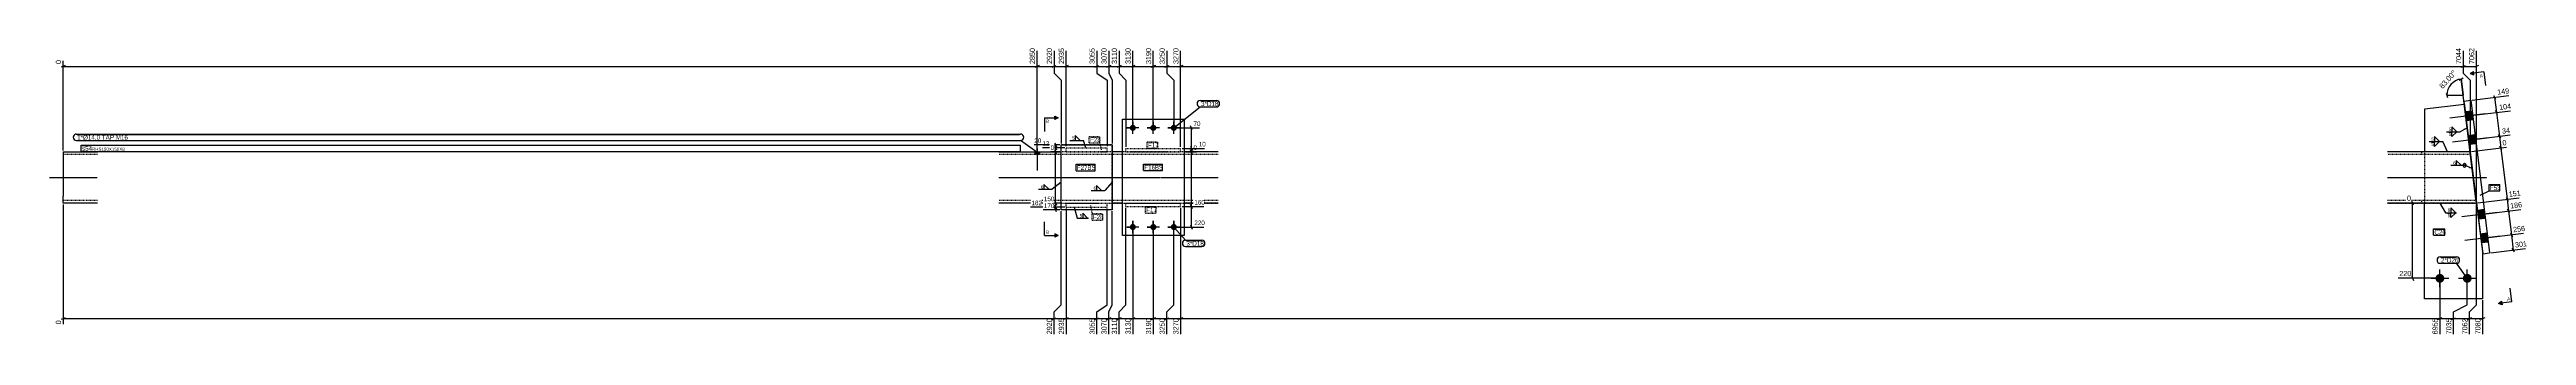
# Model space of a CAD drawing. Header units: millimetres. Extents: x 26 to 42810, y 6 to 1552.
# Drawn here: x 29876 to 37124, y 6 to 842 of the extents above; entities that cross this region are included whole.
import ezdxf

# ---------------------------------------------------------------- set-up
doc = ezdxf.new("R2010")
doc.units = ezdxf.units.MM
doc.linetypes.add('DXK_LINE_DOT2', pattern=[3.9198, 1.9599, -1.9599])
doc.linetypes.add('DXK_LINE_DOT3', pattern=[5.9187, 2.979, -0.9799, 0.9799, -0.9799])
for name, color, linetype in [('MÅLSÆTNING', 7, 'Continuous'), ('STÅL', 7, 'Continuous'), ('TEKST', 7, 'Continuous')]:
    doc.layers.add(name, color=color, linetype=linetype)
doc.styles.add('Arial', font='ARIAL.TTF', dxfattribs={"height": 0.2})
doc.styles.add('Arial Narrow', font='ARIALN.TTF', dxfattribs={"height": 0.2})

msp = doc.modelspace()

# ---------------------------------------------------------------- hatches: boundary and pattern name
at = {"layer": 'STÅL', "linetype": 'Continuous'}
for points in [[(36968.2, 636.5), (36965, 662.3), (36945.2, 659.8), (36948.3, 634)], [(36968.2, 636.5), (36965, 662.3), (36945.2, 659.8), (36948.3, 634)], [(33046, 604.3, -1), (33046, 622.3, -1)], [(33106, 604.3, -1), (33106, 622.3, -1)], [(33166, 604.3, -1), (33166, 622.3, -1)], [(36976.7, 567), (36973.6, 592.8), (36953.7, 590.4), (36956.9, 564.5)], [(36976.7, 567), (36973.6, 592.8), (36953.7, 590.4), (36956.9, 564.5)], [(32773, 543.3), (32759, 543.3), (32759, 535.3), (32773, 535.3)], [(37003.5, 348.6), (37000.4, 374.4), (36980.5, 372), (36983.7, 346.2)], [(37003.5, 348.6), (37000.4, 374.4), (36980.5, 372), (36983.7, 346.2)], [(33046, 314.3, -1), (33046, 332.3, -1)], [(33106, 314.3, -1), (33106, 332.3, -1)], [(33166, 314.3, -1), (33166, 332.3, -1)], [(37012.1, 279.1), (37008.9, 305), (36989, 302.5), (36992.2, 276.7)], [(37012.1, 279.1), (37008.9, 305), (36989, 302.5), (36992.2, 276.7)], [(36858, 173.3, -1), (36884, 173.3, -1)], [(36938, 173.3, -1), (36964, 173.3, -1)]]:
    msp.add_hatch(color=96, dxfattribs=at).paths.add_polyline_path(points)
at = {"layer": 'TEKST', "linetype": 'Continuous'}
for points in [[(36940.9, 610.5), (36950.9, 613), (36943.2, 606.1)], [(32977.4, 448.4), (32986, 454.1), (32981.1, 445)], [(32977.4, 448.4), (32986, 454.1), (32981.1, 445)], [(36957.4, 500.3), (36965.5, 494), (36955.4, 495.7)]]:
    msp.add_hatch(color=3, dxfattribs=at).paths.add_polyline_path(points)

# ---------------------------------------------------------------- linework, layer by layer
at = {"layer": 'MÅLSÆTNING', "color": 7, "linetype": 'Continuous'}
for p, q in [((29916, 547.3), (29916, 809.6)), ((32816, 838.9), (32816, 773.1)), ((32941, 838.9), (32941, 773.1)), ((32976, 838.9), (32976, 773.1)), ((33046, 617.3), (33046, 838.9)), ((33106, 617.3), (33106, 838.9)), ((33146, 838.9), (33146, 773.1)), ((36977.9, 405.4), (36977.9, 838.9)), ((29922, 795.5), (29910, 790.7)), ((29916, 793.1), (32766, 793.1)), ((32760, 790.7), (32772, 795.5)), ((32810, 790.7), (32822, 795.5)), ((32816, 773.1), (32836, 753.1)), ((32935, 790.7), (32947, 795.5)), ((32941, 773.1), (32971, 753.1)), ((32971, 753.1), (32971, 559.3)), ((32971, 753.1), (32971, 559.3)), ((32976, 773.1), (32986, 753.1)), ((32986, 753.1), (32986, 567.3)), ((32986, 753.1), (32986, 567.3)), ((33026, 753.1), (33026, 557.3)), ((33026, 753.1), (33026, 557.3)), ((33052, 795.5), (33040, 790.7)), ((33100, 790.7), (33112, 795.5)), ((33140, 790.7), (33152, 795.5)), ((33146, 793.1), (33186, 793.1)), ((33146, 773.1), (33166, 753.1)), ((33166, 753.1), (33166, 617.3)), ((33166, 753.1), (33166, 617.3)), ((33192, 795.5), (33180, 790.7)), ((33192, 795.5), (33180, 790.7)), ((36927.7, 753), (36939, 759.2)), ((36977.4, 397.2), (36933.4, 756.1)), ((36933.4, 756.1), (36939.2, 708.4)), ((36959.5, 753.1), (36959.5, 547.3)), ((36959.5, 753.1), (36959.5, 547.3)), ((36983.9, 795.5), (36971.9, 790.7)), ((36888.8, 714.4), (36893.6, 702.4)), ((36891.2, 708.4), (36939.2, 708.4)), ((36965.1, 694.5), (37072.4, 707.7)), ((36970.6, 649.9), (37077.9, 663)), ((37027.7, 708.3), (37034, 696.9)), ((37030.8, 702.6), (37036.3, 657.9)), ((37039.4, 652.3), (37033.2, 663.6)), ((37036.3, 657.9), (37044.9, 588.4)), ((33170, 613.3), (33240.7, 613.3)), ((36979.1, 580.4), (37076.7, 592.4)), ((37041.7, 594.1), (37048, 582.8)), ((32847, 555.3), (32781.5, 555.3)), ((32832, 543.3), (32805.4, 543.3)), ((32817.5, 561.3), (32822.3, 549.3)), ((32822.3, 537.3), (32817.5, 549.3)), ((32819.9, 543.3), (32819.9, 555.3)), ((33200, 543.3), (33232.1, 543.3)), ((33220, 537.3), (33215.2, 549.3)), ((29916, 389.3), (29916, 38.9)), ((32847, 381.3), (32746.9, 381.3)), ((32832, 393.3), (32783.3, 393.3)), ((32817.5, 399.3), (32822.3, 387.3)), ((32822.3, 375.3), (32817.5, 387.3)), ((32819.9, 381.3), (32819.9, 393.3)), ((32836, 95.4), (32836, 369.3)), ((32851, 377.3), (32851, 9.6)), ((32851, 377.3), (32851, 9.6)), ((32971, 95.4), (32971, 377.3)), ((32971, 95.4), (32971, 377.3)), ((32986, 95.4), (32986, 369.3)), ((32986, 95.4), (32986, 369.3)), ((33026, 95.4), (33026, 379.3)), ((33026, 95.4), (33026, 379.3)), ((33186, 379.3), (33186, 9.6)), ((33190, 383.3), (33254.3, 383.3)), ((33220, 377.3), (33215.2, 389.3)), ((33217.6, 323.3), (33217.6, 383.3)), ((36822, 393.3), (36774.6, 393.3)), ((36793.6, 387.3), (36788.8, 399.3)), ((36791.2, 173.3), (36791.2, 393.3)), ((36977.9, 95.4), (36977.9, 389.3)), ((36977.9, 95.4), (36977.9, 389.3)), ((36981.9, 393.8), (37103.3, 408.7)), ((37064.4, 409.9), (37070.6, 398.6)), ((33046, 319.3), (33046, 9.6)), ((33106, 319.3), (33106, 9.6)), ((33166, 95.4), (33166, 319.3)), ((33166, 95.4), (33166, 319.3)), ((33170, 323.3), (33254.3, 323.3)), ((33215.2, 329.3), (33220, 317.3)), ((37014.4, 292.5), (37116, 305)), ((37077.1, 306.3), (37083.3, 294.9)), ((37019.9, 247.9), (37121.5, 260.3)), ((37088.8, 250.3), (37082.6, 261.6)), ((36867, 173.3), (36749.3, 173.3)), ((36788.8, 179.3), (36793.6, 167.3)), ((36871, 169.3), (36871, 9.6)), ((36951, 95.4), (36951, 169.3)), ((36951, 95.4), (36951, 169.3)), ((32816, 75.4), (32836, 95.4)), ((32816, 9.6), (32816, 75.4)), ((32941, 75.4), (32971, 95.4)), ((32941, 9.6), (32941, 75.4)), ((32976, 75.4), (32986, 95.4)), ((32976, 9.6), (32976, 75.4)), ((33146, 75.4), (33166, 95.4)), ((33146, 9.6), (33146, 75.4)), ((36911, 75.4), (36951, 95.4)), ((36911, 9.6), (36911, 75.4)), ((36957.9, 75.4), (36977.9, 95.4)), ((36957.9, 9.6), (36957.9, 75.4)), ((36996, 109.3), (36996, 9.6)), ((29922, 57.8), (29910, 53)), ((29916, 55.4), (32816, 55.4)), ((32810, 53), (32822, 57.8)), ((32851, 55.4), (32941, 55.4)), ((32935, 53), (32947, 57.8)), ((33052, 57.8), (33040, 53)), ((33112, 57.8), (33100, 53)), ((33106, 55.4), (33146, 55.4)), ((33140, 53), (33152, 57.8)), ((33192, 57.8), (33180, 53)), ((36877, 57.8), (36865, 53)), ((36905, 53), (36917, 57.8)), ((36911, 55.4), (36957.9, 55.4)), ((36963.9, 57.8), (36951.9, 53))]:
    msp.add_line(p, q, dxfattribs=at)
msp.add_arc((36939.2, 708.4), 48, 97, 180, dxfattribs=at)
at = {"layer": 'STÅL', "color": 2, "linetype": 'Continuous'}
for p, q in [((36942.5, 681.7), (36826, 667.4)), ((36826, 667.4), (36826, 543.3)), ((36941.3, 691.6), (36961.1, 694)), ((36941.3, 691.6), (36996.1, 244.9)), ((36961.1, 694), (37016, 247.4)), ((33016, 298.3), (33016, 638.3)), ((33016, 638.3), (33196, 638.3)), ((33196, 638.3), (33196, 298.3)), ((29916, 543.3), (29916, 413.3)), ((29916, 543.3), (30016, 543.3)), ((32654, 543.3), (32836, 543.3)), ((32836, 373.3), (32836, 563.3)), ((32836, 563.3), (32986, 563.3)), ((32986, 563.3), (32986, 373.3)), ((33016, 543.3), (32986, 543.3)), ((33296, 543.3), (33196, 543.3)), ((36959.5, 543.3), (36718, 543.3)), ((29916, 399.1), (29916, 413.3)), ((29916, 393.3), (29916, 399.1)), ((30016, 393.3), (29916, 393.3)), ((32836, 393.3), (32654, 393.3)), ((32986, 373.3), (32836, 373.3)), ((33016, 393.3), (32986, 393.3)), ((33296, 393.3), (33196, 393.3)), ((36977.9, 393.3), (36718, 393.3)), ((36826, 113.3), (36826, 393.3)), ((33196, 298.3), (33016, 298.3)), ((36996, 246), (36996, 113.3)), ((36996.1, 244.9), (37016, 247.4)), ((36996, 113.3), (36826, 113.3))]:
    msp.add_line(p, q, dxfattribs=at)
at = {"layer": 'STÅL', "color": 96, "linetype": 'Continuous'}
for p, q in [((37003.8, 653.9), (36899.6, 641.1)), ((37003.8, 653.9), (36899.6, 641.1)), ((36965, 662.3), (36945.2, 659.8)), ((36965, 662.3), (36945.2, 659.8)), ((33028, 613.3), (33040, 613.3)), ((33064, 613.3), (33028, 613.3)), ((33046, 631.3), (33046, 619.3)), ((33046, 595.3), (33046, 631.3)), ((33046, 595.3), (33046, 607.3)), ((33064, 613.3), (33052, 613.3)), ((33088, 613.3), (33100, 613.3)), ((33124, 613.3), (33088, 613.3)), ((33106, 631.3), (33106, 619.3)), ((33106, 595.3), (33106, 631.3)), ((33106, 595.3), (33106, 607.3)), ((33124, 613.3), (33112, 613.3)), ((33148, 613.3), (33160, 613.3)), ((33184, 613.3), (33148, 613.3)), ((33166, 631.3), (33166, 619.3)), ((33166, 595.3), (33166, 631.3)), ((33166, 595.3), (33166, 607.3)), ((33184, 613.3), (33172, 613.3)), ((37012.4, 584.5), (36908.1, 571.7)), ((37012.4, 584.5), (36908.1, 571.7)), ((36968.2, 636.5), (36948.3, 634)), ((36968.2, 636.5), (36948.3, 634)), ((36973.6, 592.8), (36953.7, 590.4)), ((36973.6, 592.8), (36953.7, 590.4)), ((32759, 543.3), (32759, 535.3)), ((32766, 553.3), (32766, 488.3)), ((32773, 543.3), (32773, 535.3)), ((36976.7, 567), (36956.9, 564.5)), ((36976.7, 567), (36956.9, 564.5)), ((37039.2, 366.1), (36935, 353.3)), ((37039.2, 366.1), (36935, 353.3)), ((37000.4, 374.4), (36980.5, 372)), ((37000.4, 374.4), (36980.5, 372)), ((33028, 323.3), (33040, 323.3)), ((33064, 323.3), (33028, 323.3)), ((33046, 341.3), (33046, 329.3)), ((33046, 305.3), (33046, 341.3)), ((33046, 305.3), (33046, 317.3)), ((33064, 323.3), (33052, 323.3)), ((33088, 323.3), (33100, 323.3)), ((33124, 323.3), (33088, 323.3)), ((33106, 341.3), (33106, 329.3)), ((33106, 305.3), (33106, 341.3)), ((33106, 305.3), (33106, 317.3)), ((33124, 323.3), (33112, 323.3)), ((33148, 323.3), (33160, 323.3)), ((33184, 323.3), (33148, 323.3)), ((33166, 341.3), (33166, 329.3)), ((33166, 305.3), (33166, 341.3)), ((33166, 305.3), (33166, 317.3)), ((33184, 323.3), (33172, 323.3)), ((37047.7, 296.6), (36943.5, 283.8)), ((37047.7, 296.6), (36943.5, 283.8)), ((37003.5, 348.6), (36983.7, 346.2)), ((37003.5, 348.6), (36983.7, 346.2)), ((37008.9, 305), (36989, 302.5)), ((37008.9, 305), (36989, 302.5)), ((37012.1, 279.1), (36992.2, 276.7)), ((37012.1, 279.1), (36992.2, 276.7)), ((36845, 173.3), (36897, 173.3)), ((36871, 147.3), (36871, 199.3)), ((36925, 173.3), (36977, 173.3)), ((36951, 147.3), (36951, 199.3))]:
    msp.add_line(p, q, dxfattribs=at)
at = {"layer": 'STÅL', "color": 7, "linetype": 'DXK_LINE_DOT2'}
for p, q in [((36942.5, 681.7), (36959.5, 543.3)), ((33016, 298.3), (33016, 638.3)), ((33016, 638.3), (33196, 638.3)), ((33196, 638.3), (33196, 298.3)), ((30016, 535.3), (29916, 535.3)), ((29916, 530.9), (29916, 523.3)), ((33296, 535.3), (32654, 535.3)), ((32986, 563.3), (32836, 563.3)), ((32836, 373.3), (32836, 563.3)), ((32986, 543.3), (32836, 543.3)), ((32851, 543.3), (32851, 555.3)), ((32851, 555.3), (32971, 555.3)), ((32851, 543.3), (32971, 543.3)), ((32971, 543.3), (32971, 555.3)), ((32986, 373.3), (32986, 563.3)), ((33196, 543.3), (33016, 543.3)), ((33026, 543.3), (33026, 553.3)), ((33026, 553.3), (33186, 553.3)), ((33026, 543.3), (33186, 543.3)), ((33186, 543.3), (33186, 553.3)), ((36960.5, 535.3), (36718, 535.3)), ((36818, 535.3), (36818, 543.3)), ((36826, 543.3), (36826, 393.3)), ((36977.9, 393.3), (36959.5, 543.3)), ((29916, 405.6), (29916, 413.3)), ((29916, 402.2), (29916, 405.6)), ((29916, 401.3), (29916, 402.2)), ((30016, 401.3), (29916, 401.3)), ((29916, 399.1), (29916, 401.3)), ((33296, 401.3), (32654, 401.3)), ((32836, 393.3), (33296, 393.3)), ((32986, 373.3), (32836, 373.3)), ((32851, 381.3), (32851, 393.3)), ((32851, 393.3), (32971, 393.3)), ((32851, 381.3), (32971, 381.3)), ((32971, 381.3), (32971, 393.3)), ((33026, 383.3), (33026, 393.3)), ((33026, 393.3), (33186, 393.3)), ((33026, 383.3), (33186, 383.3)), ((33186, 383.3), (33186, 393.3)), ((36976.9, 401.3), (36718, 401.3)), ((36718, 393.3), (36977.9, 393.3)), ((36818, 393.3), (36818, 401.3)), ((36977.9, 393.3), (36996, 246)), ((33196, 298.3), (33016, 298.3))]:
    msp.add_line(p, q, dxfattribs=at)
at = {"layer": 'STÅL', "color": 7, "linetype": 'DXK_LINE_DOT3'}
for p, q in [((29876, 468.3), (30016, 468.3)), ((32654, 468.3), (33296, 468.3)), ((36718, 468.3), (37008.7, 468.3))]:
    msp.add_line(p, q, dxfattribs=at)

# ---------------------------------------------------------------- wipeouts: each hides what was drawn before it
at = {"color": 0}
msp.add_wipeout([(33288.3, 676.8), (33288.3, 690.8), (33245.7, 690.8), (33245.7, 676.8)], dxfattribs=at).dxf.layer = 'TEKST'
at = {"color": 0, "linetype": 'Continuous'}
msp.add_wipeout([(37077.2, 109.3), (37076, 119.2), (37067.2, 118.1), (37068.4, 108.2)], dxfattribs=at).dxf.layer = 'TEKST'

# ---------------------------------------------------------------- next in the draw order: hatches: boundary and pattern name
at = {"layer": 'TEKST', "linetype": 'Continuous'}
msp.add_hatch(color=30, dxfattribs=at).paths.add_polyline_path([(37051.4, 106.1), (37052.1, 101.2), (37042.1, 99.9)])

# ---------------------------------------------------------------- next in the draw order: linework, layer by layer
at = {"layer": 'TEKST', "color": 30, "linetype": 'Continuous'}
for p, q in [((37042.1, 99.9), (37051.4, 106.1)), ((37052.7, 96.2), (37042.1, 99.9)), ((37051.4, 106.1), (37052.7, 96.2))]:
    msp.add_line(p, q, dxfattribs=at)
at = {"layer": 'TEKST', "color": 7, "linetype": 'Continuous'}
for q in [(37042.1, 99.9), (37077, 144.5)]:
    msp.add_line((37081.8, 104.8), q, dxfattribs=at)

# ---------------------------------------------------------------- next in the draw order: texts
at = {"layer": 'TEKST', "color": 3, "linetype": 'Continuous', "style": 'Arial'}
msp.add_text('A', height=9.55, rotation=7.00154, dxfattribs=at).set_placement((37068.4, 108.2))

# ---------------------------------------------------------------- next in the draw order: wipeouts: each hides what was drawn before it
at = {"color": 0, "linetype": 'Continuous'}
for points in [[(29912.8, 812.8), (29890.4, 812.8), (29890.4, 796.7), (29912.8, 796.7)], [(37076.6, 595.6), (37073.9, 617.8), (37048.2, 614.7), (37050.9, 592.4)], [(32801.3, 558.1), (32801.3, 577.7), (32778.7, 577.7), (32778.7, 558.1)], [(32814.2, 396.1), (32814.2, 415.7), (32783, 415.7), (32783, 396.1)], [(33254.5, 386.1), (33254.5, 405.7), (33223.3, 405.7), (33223.3, 386.1)], [(36787.6, 396.5), (36787.6, 418.9), (36771.4, 418.9), (36771.4, 396.5)], [(33254.5, 326.1), (33254.5, 345.7), (33223.3, 345.7), (33223.3, 326.1)], [(36784.7, 176.5), (36784.7, 198.9), (36749, 198.9), (36749, 176.5)], [(29912.8, 51.8), (29890.4, 51.8), (29890.4, 35.6), (29912.8, 35.6)], [(32812.8, 51.8), (32790.4, 51.8), (32790.4, 6.4), (32812.8, 6.4)], [(32937.8, 51.8), (32915.4, 51.8), (32915.4, 6.4), (32937.8, 6.4)], [(33142.8, 51.8), (33120.4, 51.8), (33120.4, 6.4), (33142.8, 6.4)], [(36954.7, 51.8), (36932.3, 51.8), (36932.3, 6.4), (36954.7, 6.4)]]:
    msp.add_wipeout(points, dxfattribs=at).dxf.layer = 'MÅLSÆTNING'
at = {"color": 0}
for points, layer in [([(36918.4, 766.1), (36901.6, 781), (36862.6, 736.9), (36879.4, 722.1)], 'MÅLSÆTNING'), ([(33288.3, 676.8), (33288.3, 690.8), (33245.7, 690.8), (33245.7, 676.8)], 'TEKST'), ([(32715.2, 578.7), (32715.2, 592.7), (29956.7, 592.7), (29956.7, 578.7)], 'TEKST'), ([(32947.2, 571.9), (32947.2, 585.9), (32920.8, 585.9), (32920.8, 571.9)], 'TEKST'), ([(36853, 574.7), (36853, 586.3), (36845.3, 586.3), (36845.3, 574.7)], 'TEKST'), ([(36904.2, 603.3), (36904.2, 614.9), (36896.5, 614.9), (36896.5, 603.3)], 'TEKST'), ([(33116.8, 556.1), (33116.8, 570.1), (33090.4, 570.1), (33090.4, 556.1)], 'TEKST'), ([(36916.9, 504.9), (36916.9, 516.5), (36909.2, 516.5), (36909.2, 504.9)], 'TEKST'), ([(32908.7, 490.2), (32908.7, 504.2), (32882.2, 504.2), (32882.2, 490.2)], 'TEKST'), ([(32938, 431.5), (32938, 443.1), (32930.3, 443.1), (32930.3, 431.5)], 'TEKST'), ([(33106, 491), (33106, 505), (33079.6, 505), (33079.6, 491)], 'TEKST'), ([(33111.5, 366.6), (33111.5, 380.6), (33085.1, 380.6), (33085.1, 366.6)], 'TEKST'), ([(36900.7, 366.2), (36900.7, 377.8), (36893.1, 377.8), (36893.1, 366.2)], 'TEKST'), ([(32897.5, 350.6), (32897.5, 362.2), (32889.8, 362.2), (32889.8, 350.6)], 'TEKST'), ([(36916.9, 219.7), (36916.9, 233.7), (36874.3, 233.7), (36874.3, 219.7)], 'TEKST')]:
    msp.add_wipeout(points, dxfattribs=at).dxf.layer = layer

# ---------------------------------------------------------------- next in the draw order: hatches: boundary and pattern name
at = {"layer": 'TEKST', "linetype": 'Continuous'}
for points in [[(32826.6, 450.3), (32836, 454.6), (32829.7, 446.4)], [(32826.6, 450.3), (32836, 454.6), (32829.7, 446.4)], [(32874.4, 371), (32873.9, 381.3), (32879.2, 372.4)], [(32874.4, 371), (32873.9, 381.3), (32879.2, 372.4)]]:
    msp.add_hatch(color=3, dxfattribs=at).paths.add_polyline_path(points)

# ---------------------------------------------------------------- next in the draw order: linework, layer by layer
at = {"layer": 'MÅLSÆTNING', "color": 7, "linetype": 'Continuous'}
for p, q in [((36939.5, 838.9), (36939.5, 773.1)), ((36933.5, 790.7), (36945.5, 795.5)), ((36939.5, 793.1), (36977.9, 793.1)), ((36939.5, 773.1), (36959.5, 753.1)), ((36970.6, 649.9), (37077.9, 663)), ((37039.4, 652.3), (37033.2, 663.6)), ((36979.1, 580.4), (37076.7, 592.4)), ((37041.7, 594.1), (37048, 582.8)), ((37044.9, 588.4), (37049.1, 554.3)), ((32832, 563.3), (32757.7, 563.3)), ((32847, 555.3), (32781.5, 555.3)), ((32817.5, 569.3), (32822.3, 557.3)), ((32822.3, 549.3), (32817.5, 561.3)), ((32822.3, 537.3), (32817.5, 549.3)), ((32819.9, 555.3), (32819.9, 563.3)), ((32819.9, 393.3), (32819.9, 543.3)), ((33217.6, 383.3), (33217.6, 543.3)), ((36963.5, 543.8), (37065.5, 556.3)), ((37052.2, 548.6), (37045.9, 559.9)), ((32847, 381.3), (32746.9, 381.3)), ((32832, 393.3), (32783.3, 393.3)), ((32832, 373.3), (32783.3, 373.3)), ((32817.5, 399.3), (32822.3, 387.3)), ((32817.5, 387.3), (32822.3, 375.3)), ((32822.3, 367.3), (32817.5, 379.3)), ((32819.9, 373.3), (32819.9, 381.3)), ((32836, 95.4), (32836, 369.3)), ((33190, 383.3), (33254.3, 383.3)), ((33215.2, 389.3), (33220, 377.3)), ((33106, 319.3), (33106, 9.6)), ((32816, 75.4), (32836, 95.4)), ((32816, 9.6), (32816, 75.4)), ((32941, 75.4), (32971, 95.4)), ((32941, 9.6), (32941, 75.4)), ((33146, 75.4), (33166, 95.4)), ((33146, 9.6), (33146, 75.4)), ((36911, 9.6), (36911, 75.4)), ((36957.9, 75.4), (36977.9, 95.4)), ((36957.9, 9.6), (36957.9, 75.4)), ((32810, 53), (32822, 57.8)), ((32816, 55.4), (32851, 55.4)), ((32857, 57.8), (32845, 53)), ((32857, 57.8), (32845, 53)), ((32935, 53), (32947, 57.8)), ((32941, 55.4), (32976, 55.4)), ((32982, 57.8), (32970, 53)), ((33100, 53), (33112, 57.8)), ((33140, 53), (33152, 57.8)), ((33146, 55.4), (33186, 55.4)), ((36871, 55.4), (36911, 55.4)), ((36905, 53), (36917, 57.8)), ((36951.9, 53), (36963.9, 57.8)), ((36957.9, 55.4), (36996, 55.4)), ((37002, 57.8), (36990, 53))]:
    msp.add_line(p, q, dxfattribs=at)
at = {"layer": 'TEKST', "color": 7, "linetype": 'Continuous'}
for p, q in [((33243.3, 693.2), (33290.7, 693.2)), ((33243.3, 674.4), (33290.7, 674.4))]:
    msp.add_line(p, q, dxfattribs=at)
at = {"layer": 'TEKST', "color": 3, "linetype": 'Continuous'}
for p, q in [((36855.1, 587.8), (36855.1, 573.5)), ((36920.6, 602.1), (36906.3, 616.4)), ((36906.3, 616.4), (36906.3, 602.1)), ((36906.3, 602.1), (36920.6, 602.1)), ((36933.2, 503.7), (36918.9, 518)), ((36918.9, 518), (36918.9, 503.7)), ((32954.3, 430.3), (32940.1, 444.5)), ((32940.1, 444.5), (32940.1, 430.3)), ((32986, 454.1), (32964.2, 430.3)), ((32986, 454.1), (32964.2, 430.3)), ((36903, 503.7), (36943.1, 503.7)), ((36918.9, 503.7), (36933.2, 503.7)), ((36965.5, 494), (36943.1, 503.7)), ((32873.9, 381.3), (32883.6, 349.4)), ((32873.9, 381.3), (32883.6, 349.4)), ((32913.8, 349.4), (32899.6, 363.7)), ((32899.6, 363.7), (32899.6, 349.4)), ((32924.1, 430.3), (32964.2, 430.3)), ((32940.1, 430.3), (32954.3, 430.3)), ((36917.1, 365), (36902.8, 379.3)), ((36902.8, 379.3), (36902.8, 365)), ((36902.8, 365), (36917.1, 365)), ((32883.6, 349.4), (32916.7, 349.4)), ((32899.6, 349.4), (32913.8, 349.4))]:
    msp.add_line(p, q, dxfattribs=at)
at = {"layer": 'TEKST', "color": 7, "linetype": 'Continuous'}
for centre, start, end in [((33243.3, 683.8), 90, 270), ((33290.7, 683.8), 270, 90)]:
    msp.add_arc(centre, 9.4, start, end, dxfattribs=at)
at = {"layer": 'TEKST', "color": 3, "linetype": 'Continuous'}
for start, end in [(90, 270), (270, 90)]:
    msp.add_arc((36943.1, 503.7), 5, start, end, dxfattribs=at)

# ---------------------------------------------------------------- next in the draw order: texts
at = {"layer": 'MÅLSÆTNING', "color": 3, "linetype": 'Continuous', "style": 'Arial Narrow'}
for s, height, rotation, p in [('0', 15.3, 90.00021, (29909.6, 799.9)), ('34', 15.27, 7.00154, (37053.7, 596)), ('0', 15.3, 90.00021, (29909.6, 38.9)), ('2920', 15.27, 90.00021, (32809.6, 9.6)), ('3055', 15.27, 90.00021, (32934.6, 9.6)), ('3250', 15.27, 90.00021, (33139.6, 9.6)), ('7062', 15.27, 90.00021, (36951.5, 9.6))]:
    msp.add_text(s, height=height, rotation=rotation, dxfattribs=at).set_placement(p)
at = {"layer": 'MÅLSÆTNING', "color": 3, "style": 'Arial Narrow'}
msp.add_text('83.00°', height=15.27, rotation=48.50088, dxfattribs=at).set_placement((36879.1, 726.6))
at = {"layer": 'MÅLSÆTNING', "color": 3, "linetype": 'Continuous', "style": 'Arial Narrow'}
for s, height, p in [('12', 13.36, (32781.5, 560.9)), ('150', 13.36, (32785.8, 398.9)), ('160', 13.36, (33226.1, 388.9)), ('0', 15.3, (36774.6, 399.7)), ('220', 13.36, (33226.1, 328.9)), ('220', 15.27, (36752.2, 179.7))]:
    msp.add_text(s, height=height, dxfattribs=at).set_placement(p)
at = {"layer": 'TEKST', "color": 3, "style": 'Arial Narrow'}
for s, height, p in [('3*D18', 13.36, (33245.7, 676.8)), ('6', 9.54, (36910, 505.7)), ('6', 9.54, (32931.1, 432.3)), ('5', 9.54, (32890.6, 351.4))]:
    msp.add_text(s, height=height, dxfattribs=at).set_placement(p)

# ---------------------------------------------------------------- next in the draw order: wipeouts: each hides what was drawn before it
at = {"color": 0}
for points in [[(32715.2, 578.7), (32715.2, 592.7), (29956.7, 592.7), (29956.7, 578.7)], [(32947.2, 571.9), (32947.2, 585.9), (32920.8, 585.9), (32920.8, 571.9)], [(33116.8, 556.1), (33116.8, 570.1), (33090.4, 570.1), (33090.4, 556.1)], [(32908.7, 490.2), (32908.7, 504.2), (32882.2, 504.2), (32882.2, 490.2)], [(33106, 491), (33106, 505), (33079.6, 505), (33079.6, 491)], [(33111.5, 366.6), (33111.5, 380.6), (33085.1, 380.6), (33085.1, 366.6)], [(36916.9, 219.7), (36916.9, 233.7), (36874.3, 233.7), (36874.3, 219.7)]]:
    msp.add_wipeout(points, dxfattribs=at).dxf.layer = 'TEKST'

# ---------------------------------------------------------------- next in the draw order: linework, layer by layer
at = {"layer": 'TEKST', "color": 7, "linetype": 'Continuous'}
for p, q in [((29954.3, 595.1), (32717.6, 595.1)), ((29954.3, 576.3), (32717.6, 576.3)), ((36871.9, 236.1), (36919.3, 236.1)), ((36871.9, 217.3), (36919.3, 217.3)), ((36951, 173.3), (36919.3, 217.3))]:
    msp.add_line(p, q, dxfattribs=at)
at = {"layer": 'TEKST', "color": 7, "linetype": 'DXK_LINE_DOT2'}
for p, q in [((32918.4, 588.3), (32949.6, 588.3)), ((32918.4, 569.5), (32918.4, 588.3)), ((32949.6, 569.5), (32949.6, 588.3)), ((32918.4, 569.5), (32949.6, 569.5)), ((32954.4, 549.4), (32949.6, 569.5)), ((33088, 572.5), (33119.2, 572.5)), ((33088, 553.7), (33088, 572.5)), ((33088, 553.7), (33119.2, 553.7)), ((33119.2, 553.7), (33119.2, 572.5)), ((33082.5, 383.3), (33082.7, 383)), ((33082.7, 383), (33113.9, 383)), ((33082.7, 364.2), (33082.7, 383)), ((33082.7, 364.2), (33113.9, 364.2)), ((33113.9, 364.2), (33113.9, 383))]:
    msp.add_line(p, q, dxfattribs=at)
at = {"layer": 'TEKST', "color": 7, "linetype": 'Continuous'}
for centre, start, end in [((29954.3, 585.7), 90, 270), ((36871.9, 226.7), 90, 270), ((36919.3, 226.7), 270, 90)]:
    msp.add_arc(centre, 9.4, start, end, dxfattribs=at)

# ---------------------------------------------------------------- next in the draw order: texts
at = {"layer": 'TEKST', "color": 3, "style": 'Arial Narrow'}
for s, height, p in [('1*Ø14.0 TAP M16', 13.362, (29956.7, 578.7)), ('F28', 13.36, (32920.8, 571.9)), ('F17', 13.36, (33090.4, 556.1)), ('F17', 13.36, (33085.1, 366.6)), ('2*D26', 13.36, (36874.3, 219.7))]:
    msp.add_text(s, height=height, dxfattribs=at).set_placement(p)

# ---------------------------------------------------------------- next in the draw order: wipeouts: each hides what was drawn before it
at = {"color": 0, "linetype": 'Continuous'}
for points, layer in [([(36974.7, 842.1), (36952.3, 842.1), (36952.3, 796.7), (36974.7, 796.7)], 'MÅLSÆTNING'), ([(37077.8, 666.2), (37075.1, 688.5), (37039.7, 684.1), (37042.4, 661.9)], 'MÅLSÆTNING'), ([(32777.5, 566.1), (32777.5, 585.7), (32754.9, 585.7), (32754.9, 566.1)], 'MÅLSÆTNING'), ([(37068.3, 559.9), (37065.5, 582.1), (37049.5, 580.1), (37052.2, 557.9)], 'MÅLSÆTNING'), ([(33234.9, 546.1), (33234.9, 565.7), (33220.8, 565.7), (33220.8, 546.1)], 'MÅLSÆTNING'), ([(32777.8, 384.1), (32777.8, 403.7), (32746.6, 403.7), (32746.6, 384.1)], 'MÅLSÆTNING'), ([(32847.8, 51.8), (32825.4, 51.8), (32825.4, 6.4), (32847.8, 6.4)], 'MÅLSÆTNING'), ([(32972.8, 51.8), (32950.4, 51.8), (32950.4, 6.4), (32972.8, 6.4)], 'MÅLSÆTNING'), ([(33182.8, 51.8), (33160.4, 51.8), (33160.4, 6.4), (33182.8, 6.4)], 'MÅLSÆTNING'), ([(36992.8, 51.8), (36970.4, 51.8), (36970.4, 6.4), (36992.8, 6.4)], 'MÅLSÆTNING'), ([(36904.2, 588.3), (36904.2, 599.9), (36896.5, 599.9), (36896.5, 588.3)], 'TEKST'), ([(36900.7, 351.2), (36900.7, 362.8), (36893.1, 362.8), (36893.1, 351.2)], 'TEKST'), ([(32800.9, 303.4), (32800.9, 313.4), (32792, 313.4), (32792, 303.4)], 'TEKST')]:
    msp.add_wipeout(points, dxfattribs=at).dxf.layer = layer
at = {"color": 0}
for points in [[(32933.3, 490.2), (32933.3, 504.2), (32912.9, 504.2), (32912.9, 490.2)], [(33130.6, 491), (33130.6, 505), (33110.2, 505), (33110.2, 491)], [(32955.4, 346.1), (32955.4, 360.1), (32929, 360.1), (32929, 346.1)]]:
    msp.add_wipeout(points, dxfattribs=at).dxf.layer = 'TEKST'

# ---------------------------------------------------------------- next in the draw order: hatches: boundary and pattern name
at = {"layer": 'TEKST', "linetype": 'Continuous'}
for color, points in [(3, [(36873.8, 383.3), (36871.1, 393.3), (36878.2, 385.7)]), (30, [(32818, 298.4), (32818, 303.4), (32828, 298.4)])]:
    msp.add_hatch(color=color, dxfattribs=at).paths.add_polyline_path(points)

# ---------------------------------------------------------------- next in the draw order: linework, layer by layer
at = {"layer": 'MÅLSÆTNING', "color": 7, "linetype": 'Continuous'}
for p, q in [((32766, 547.3), (32766, 838.9)), ((36939.5, 838.9), (36939.5, 773.1)), ((33186, 793.1), (36939.5, 793.1)), ((36933.5, 790.7), (36945.5, 795.5)), ((36939.5, 773.1), (36959.5, 753.1)), ((32832, 543.3), (32805.4, 543.3)), ((33190, 553.3), (33256.1, 553.3)), ((33200, 543.3), (33232.1, 543.3)), ((33215.2, 559.3), (33220, 547.3)), ((33220, 537.3), (33215.2, 549.3)), ((33217.6, 543.3), (33217.6, 553.3)), ((36963.5, 543.8), (37065.5, 556.3)), ((37052.2, 548.6), (37045.9, 559.9)), ((37049.1, 554.3), (37067.5, 404.3)), ((33186, 379.3), (33186, 9.6)), ((32976, 75.4), (32986, 95.4)), ((32976, 9.6), (32976, 75.4)), ((33006, 75.4), (33026, 95.4)), ((33006, 9.6), (33006, 75.4)), ((36911, 75.4), (36951, 95.4)), ((32970, 53), (32982, 57.8)), ((32976, 55.4), (33006, 55.4)), ((33012, 57.8), (33000, 53)), ((33192, 57.8), (33180, 53))]:
    msp.add_line(p, q, dxfattribs=at)
at = {"layer": 'TEKST', "color": 3, "linetype": 'Continuous'}
for p, q in [((36869.3, 573.5), (36855.1, 587.8)), ((36890.3, 602.1), (36930.4, 602.1)), ((36906.3, 602.1), (36920.6, 602.1)), ((36920.6, 602.1), (36906.3, 587.9)), ((36906.3, 587.9), (36906.3, 602.1)), ((36950.9, 613), (36930.4, 602.1)), ((36855.1, 573.5), (36869.3, 573.5)), ((36871.1, 393.3), (36886.9, 365)), ((36886.9, 365), (36919.9, 365)), ((36902.8, 365), (36917.1, 365)), ((36917.1, 365), (36902.8, 350.8)), ((36902.8, 350.8), (36902.8, 365))]:
    msp.add_line(p, q, dxfattribs=at)
at = {"layer": 'TEKST', "color": 7, "linetype": 'Continuous'}
for p, q in [((32765.2, 542.3), (32717.6, 576.3)), ((32788, 298.4), (32788, 338.4)), ((32788, 298.4), (32828, 298.4))]:
    msp.add_line(p, q, dxfattribs=at)
at = {"layer": 'TEKST', "color": 30, "linetype": 'Continuous'}
for p, q in [((32828, 298.4), (32818, 303.4)), ((32818, 303.4), (32818, 293.4)), ((32828, 298.4), (32818, 293.4))]:
    msp.add_line(p, q, dxfattribs=at)
at = {"layer": 'TEKST', "color": 7, "linetype": 'Continuous'}
msp.add_arc((32717.6, 585.7), 9.4, 270, 90, dxfattribs=at)

# ---------------------------------------------------------------- next in the draw order: texts
at = {"layer": 'MÅLSÆTNING', "color": 3, "linetype": 'Continuous', "style": 'Arial Narrow'}
for s, height, rotation, p in [('7062', 15.27, 90.00021, (36971.5, 799.9)), ('0', 15.3, 7.00154, (37055, 561.5)), ('2935', 15.27, 90.00021, (32844.6, 9.6)), ('3070', 15.27, 90.00021, (32969.6, 9.6)), ('3270', 15.27, 90.00021, (33179.6, 9.6)), ('7080', 15.27, 90.00021, (36989.6, 9.6))]:
    msp.add_text(s, height=height, rotation=rotation, dxfattribs=at).set_placement(p)
for s, height, p in [('20', 13.36, (32757.7, 568.9)), ('0', 13.4, (33223.6, 548.9))]:
    msp.add_text(s, height=height, dxfattribs=at).set_placement(p)
at = {"layer": 'TEKST', "color": 3, "style": 'Arial Narrow'}
for p in [(36897.3, 604.1), (36893.9, 367)]:
    msp.add_text('5', height=9.54, dxfattribs=at).set_placement(p)
at = {"layer": 'TEKST', "color": 3, "linetype": 'Continuous'}
for s, height, style, p in [('5', 9.54, 'Arial Narrow', (36897.3, 589.1)), ('B', 9.55, 'Arial', (32792, 303.4)), ('5', 9.54, 'Arial Narrow', (36893.9, 352))]:
    msp.add_text(s, height=height, dxfattribs=dict(at, style=style)).set_placement(p)

# ---------------------------------------------------------------- next in the draw order: wipeouts: each hides what was drawn before it
at = {"color": 0, "linetype": 'Continuous'}
for points in [[(37072.3, 710.9), (37069.6, 733.1), (37034.2, 728.8), (37036.9, 706.6)], [(32814.2, 376.1), (32814.2, 395.7), (32783, 395.7), (32783, 376.1)]]:
    msp.add_wipeout(points, dxfattribs=at).dxf.layer = 'MÅLSÆTNING'
at = {"color": 0}
for points in [[(29995.9, 546.1), (29995.9, 560.1), (29971.1, 560.1), (29971.1, 546.1)], [(32933.3, 490.2), (32933.3, 504.2), (32912.9, 504.2), (32912.9, 490.2)], [(33130.6, 491), (33130.6, 505), (33110.2, 505), (33110.2, 491)], [(32955.4, 346.1), (32955.4, 360.1), (32929, 360.1), (32929, 346.1)]]:
    msp.add_wipeout(points, dxfattribs=at).dxf.layer = 'TEKST'

# ---------------------------------------------------------------- next in the draw order: linework, layer by layer
at = {"layer": 'TEKST', "color": 7, "linetype": 'Continuous'}
for p, q in [((33077.2, 507.4), (33133, 507.4)), ((33077.2, 488.6), (33077.2, 507.4)), ((33133, 488.6), (33133, 507.4)), ((32879.8, 506.6), (32935.7, 506.6)), ((32879.8, 487.8), (32879.8, 506.6)), ((32879.8, 487.8), (32935.7, 487.8)), ((32935.7, 487.8), (32935.7, 506.6)), ((33077.2, 488.6), (33133, 488.6))]:
    msp.add_line(p, q, dxfattribs=at)
at = {"layer": 'TEKST', "color": 7, "linetype": 'DXK_LINE_DOT2'}
for p, q in [((32921.9, 386), (32926.6, 362.5)), ((32926.6, 362.5), (32957.8, 362.5)), ((32926.6, 343.7), (32926.6, 362.5)), ((32957.8, 343.7), (32957.8, 362.5)), ((32926.6, 343.7), (32957.8, 343.7))]:
    msp.add_line(p, q, dxfattribs=at)

# ---------------------------------------------------------------- next in the draw order: texts
at = {"layer": 'MÅLSÆTNING', "color": 3, "linetype": 'Continuous', "style": 'Arial Narrow'}
for s, p in [('149', (37039.7, 710.1)), ('104', (37045.2, 665.5))]:
    msp.add_text(s, height=15.27, rotation=7.00154, dxfattribs=at).set_placement(p)
for s, p in [('162', (32749.4, 386.9)), ('170', (32785.8, 378.9))]:
    msp.add_text(s, height=13.36, dxfattribs=at).set_placement(p)
at = {"layer": 'TEKST', "color": 3, "style": 'Arial Narrow'}
for s, p in [('F27', (32882.2, 490.2)), ('BS', (32912.9, 490.2)), ('F16', (33079.6, 491)), ('BS', (33110.2, 491)), ('F28', (32929, 346.1))]:
    msp.add_text(s, height=13.36, dxfattribs=at).set_placement(p)

# ---------------------------------------------------------------- next in the draw order: wipeouts: each hides what was drawn before it
at = {"color": 0, "linetype": 'Continuous'}
for points, layer in [([(32762.8, 842.1), (32740.4, 842.1), (32740.4, 796.7), (32762.8, 796.7)], 'MÅLSÆTNING'), ([(36936.3, 842.1), (36913.9, 842.1), (36913.9, 796.7), (36936.3, 796.7)], 'MÅLSÆTNING'), ([(32816.7, 546.1), (32816.7, 565.7), (32802.6, 565.7), (32802.6, 546.1)], 'MÅLSÆTNING'), ([(33258.9, 556.1), (33258.9, 575.7), (33236.2, 575.7), (33236.2, 556.1)], 'MÅLSÆTNING'), ([(37106, 412.2), (37103.3, 434.5), (37067.9, 430.1), (37070.7, 407.9)], 'MÅLSÆTNING'), ([(33002.8, 51.8), (32980.4, 51.8), (32980.4, 6.4), (33002.8, 6.4)], 'MÅLSÆTNING'), ([(36907.8, 51.8), (36885.4, 51.8), (36885.4, 6.4), (36907.8, 6.4)], 'MÅLSÆTNING'), ([(36997.2, 761.5), (36995.9, 771.5), (36987.1, 770.4), (36988.3, 760.4)], 'TEKST'), ([(36853, 559.7), (36853, 571.3), (36845.3, 571.3), (36845.3, 559.7)], 'TEKST')]:
    msp.add_wipeout(points, dxfattribs=at).dxf.layer = layer
at = {"color": 0}
for points in [[(29995.9, 546.1), (29995.9, 560.1), (29971.1, 560.1), (29971.1, 546.1)], [(36883, 301.5), (36883, 315.5), (36854.9, 315.5), (36854.9, 301.5)], [(33245.4, 268.7), (33245.4, 282.7), (33202.8, 282.7), (33202.8, 268.7)]]:
    msp.add_wipeout(points, dxfattribs=at).dxf.layer = 'TEKST'

# ---------------------------------------------------------------- next in the draw order: hatches: boundary and pattern name
at = {"layer": 'TEKST', "linetype": 'Continuous'}
for color, points in [(30, [(36969.5, 773.2), (36970.1, 768.3), (36959.6, 772)]), (3, [(36891.1, 553.4), (36893, 543.3), (36886.6, 551.3)])]:
    msp.add_hatch(color=color, dxfattribs=at).paths.add_polyline_path(points)

# ---------------------------------------------------------------- next in the draw order: linework, layer by layer
at = {"layer": 'MÅLSÆTNING', "color": 7, "linetype": 'Continuous'}
for p, q in [((32766, 547.3), (32766, 838.9)), ((32851, 559.3), (32851, 838.9)), ((32772, 795.5), (32760, 790.7)), ((32766, 793.1), (32816, 793.1)), ((32836, 753.1), (32836, 567.3)), ((32836, 753.1), (32836, 567.3)), ((33220, 607.3), (33215.2, 619.3)), ((33217.6, 553.3), (33217.6, 613.3)), ((33190, 553.3), (33256.1, 553.3)), ((33215.2, 559.3), (33220, 547.3)), ((36981.9, 393.8), (37103.3, 408.7)), ((37005.9, 362), (37107.4, 374.5)), ((37064.4, 409.9), (37070.6, 398.6)), ((37067.5, 404.3), (37071.7, 370.1)), ((37074.8, 364.4), (37068.6, 375.8)), ((36871, 169.3), (36871, 9.6)), ((33006, 75.4), (33026, 95.4)), ((33006, 9.6), (33006, 75.4)), ((33000, 53), (33012, 57.8)), ((33006, 55.4), (33046, 55.4)), ((33186, 55.4), (36871, 55.4)), ((36865, 53), (36877, 57.8))]:
    msp.add_line(p, q, dxfattribs=at)
at = {"layer": 'TEKST', "color": 30, "linetype": 'Continuous'}
for p, q in [((36959.6, 772), (36968.9, 778.2)), ((36959.6, 772), (36970.1, 768.3)), ((36970.1, 768.3), (36968.9, 778.2))]:
    msp.add_line(p, q, dxfattribs=at)
at = {"layer": 'TEKST', "color": 7, "linetype": 'Continuous'}
for q in [(36959.6, 772), (37004.2, 737.2)]:
    msp.add_line((36999.3, 776.9), q, dxfattribs=at)
at = {"layer": 'TEKST', "color": 3, "linetype": 'Continuous'}
for p, q in [((36839.1, 573.5), (36879.2, 573.5)), ((36855.1, 573.5), (36869.3, 573.5)), ((36869.3, 573.5), (36855.1, 559.2)), ((36855.1, 559.2), (36855.1, 573.5)), ((36893, 543.3), (36879.2, 573.5))]:
    msp.add_line(p, q, dxfattribs=at)

# ---------------------------------------------------------------- next in the draw order: texts
at = {"layer": 'MÅLSÆTNING', "color": 3, "linetype": 'Continuous', "style": 'Arial Narrow'}
for s, rotation, p in [('2850', 90.00021, (32759.6, 799.9)), ('7044', 90.00021, (36933.1, 799.9)), ('151', 7.00154, (37073.4, 411.4)), ('3110', 90.00021, (32999.6, 9.6)), ('7035', 90.00021, (36904.6, 9.6))]:
    msp.add_text(s, height=15.27, rotation=rotation, dxfattribs=at).set_placement(p)
for s, height, p in [('0', 13.4, (32805.4, 548.9)), ('10', 13.36, (33239, 558.9))]:
    msp.add_text(s, height=height, dxfattribs=at).set_placement(p)
at = {"layer": 'TEKST', "color": 3, "linetype": 'Continuous', "style": 'Arial'}
msp.add_text('A', height=9.55, rotation=7.00154, dxfattribs=at).set_placement((36988.3, 760.4))
at = {"layer": 'TEKST', "color": 3, "style": 'Arial Narrow'}
msp.add_text('5', height=9.54, dxfattribs=at).set_placement((36846.1, 575.5))
at = {"layer": 'TEKST', "color": 3, "linetype": 'Continuous', "style": 'Arial Narrow'}
msp.add_text('5', height=9.54, dxfattribs=at).set_placement((36846.1, 560.5))

# ---------------------------------------------------------------- next in the draw order: wipeouts: each hides what was drawn before it
at = {"color": 0}
for points in [[(32714.5, 546.1), (32714.5, 556.1), (30000.1, 556.1), (30000.1, 546.1)], [(32783.7, 434.9), (32783.7, 446.5), (32776, 446.5), (32776, 434.9)], [(36883, 301.5), (36883, 315.5), (36854.9, 315.5), (36854.9, 301.5)], [(33245.4, 268.7), (33245.4, 282.7), (33202.8, 282.7), (33202.8, 268.7)]]:
    msp.add_wipeout(points, dxfattribs=at).dxf.layer = 'TEKST'

# ---------------------------------------------------------------- next in the draw order: linework, layer by layer
at = {"layer": 'TEKST', "color": 3, "linetype": 'Continuous'}
for p, q in [((32800, 433.7), (32785.7, 448)), ((32785.7, 448), (32785.7, 433.7)), ((32836, 454.6), (32809.9, 433.7)), ((32836, 454.6), (32809.9, 433.7)), ((32769.8, 433.7), (32809.9, 433.7)), ((32785.7, 433.7), (32800, 433.7))]:
    msp.add_line(p, q, dxfattribs=at)
at = {"layer": 'TEKST', "color": 7, "linetype": 'Continuous'}
for p, q in [((33166, 323.3), (33200.4, 285.1)), ((36852.5, 317.9), (36885.4, 317.9)), ((36852.5, 299.1), (36852.5, 317.9)), ((36852.5, 299.1), (36885.4, 299.1)), ((36885.4, 299.1), (36885.4, 317.9)), ((33200.4, 285.1), (33247.8, 285.1)), ((33200.4, 266.3), (33247.8, 266.3))]:
    msp.add_line(p, q, dxfattribs=at)
for centre, start, end in [((33200.4, 275.7), 90, 270), ((33247.8, 275.7), 270, 90)]:
    msp.add_arc(centre, 9.4, start, end, dxfattribs=at)

# ---------------------------------------------------------------- next in the draw order: texts
at = {"layer": 'TEKST', "color": 3, "style": 'Arial Narrow'}
for s, height, p in [('6', 9.54, (32776.8, 435.7)), ('C26', 13.36, (36854.9, 301.5)), ('3*D18', 13.36, (33202.8, 268.7))]:
    msp.add_text(s, height=height, dxfattribs=at).set_placement(p)

# ---------------------------------------------------------------- next in the draw order: wipeouts: each hides what was drawn before it
at = {"color": 0, "linetype": 'Continuous'}
for points, layer in [([(32812.8, 842.1), (32790.4, 842.1), (32790.4, 796.7), (32812.8, 796.7)], 'MÅLSÆTNING'), ([(33243.5, 616.1), (33243.5, 635.7), (33220.8, 635.7), (33220.8, 616.1)], 'MÅLSÆTNING'), ([(37110.2, 378), (37107.5, 400.3), (37072.1, 395.9), (37074.8, 373.7)], 'MÅLSÆTNING'), ([(33042.8, 51.8), (33020.4, 51.8), (33020.4, 6.4), (33042.8, 6.4)], 'MÅLSÆTNING'), ([(36867.8, 51.8), (36845.4, 51.8), (36845.4, 6.4), (36867.8, 6.4)], 'MÅLSÆTNING'), ([(32800.9, 627.8), (32800.9, 637.8), (32792, 637.8), (32792, 627.8)], 'TEKST')]:
    msp.add_wipeout(points, dxfattribs=at).dxf.layer = layer
at = {"color": 0}
msp.add_wipeout([(32714.5, 546.1), (32714.5, 556.1), (30000.1, 556.1), (30000.1, 546.1)], dxfattribs=at).dxf.layer = 'TEKST'

# ---------------------------------------------------------------- next in the draw order: hatches: boundary and pattern name
at = {"layer": 'TEKST', "linetype": 'Continuous'}
msp.add_hatch(color=30, dxfattribs=at).paths.add_polyline_path([(32818, 637.8), (32818, 642.8), (32828, 642.8)])

# ---------------------------------------------------------------- next in the draw order: linework, layer by layer
at = {"layer": 'MÅLSÆTNING', "color": 7, "linetype": 'Continuous'}
for p, q in [((32816, 838.9), (32816, 773.1)), ((33186, 557.3), (33186, 838.9)), ((33186, 557.3), (33186, 838.9)), ((32810, 790.7), (32822, 795.5)), ((32816, 793.1), (32851, 793.1)), ((32816, 773.1), (32836, 753.1)), ((32857, 795.5), (32845, 790.7)), ((37005.9, 362), (37107.4, 374.5)), ((37074.8, 364.4), (37068.6, 375.8)), ((37071.7, 370.1), (37080.2, 300.6)), ((33046, 319.3), (33046, 9.6)), ((33052, 57.8), (33040, 53)), ((33046, 55.4), (33106, 55.4))]:
    msp.add_line(p, q, dxfattribs=at)
at = {"layer": 'TEKST', "color": 7, "linetype": 'Continuous'}
for p, q in [((33166, 613.3), (33243.3, 674.4)), ((32788, 642.8), (32788, 602.8)), ((32788, 642.8), (32828, 642.8)), ((29968.7, 562.5), (32716.9, 562.5)), ((29968.7, 543.7), (29968.7, 562.5)), ((29968.7, 543.7), (32716.9, 543.7)), ((32716.9, 543.7), (32716.9, 562.5))]:
    msp.add_line(p, q, dxfattribs=at)
at = {"layer": 'TEKST', "color": 30, "linetype": 'Continuous'}
for p, q in [((32818, 637.8), (32818, 647.8)), ((32818, 647.8), (32828, 642.8)), ((32828, 642.8), (32818, 637.8))]:
    msp.add_line(p, q, dxfattribs=at)

# ---------------------------------------------------------------- next in the draw order: texts
at = {"layer": 'MÅLSÆTNING', "color": 3, "linetype": 'Continuous', "style": 'Arial Narrow'}
for s, rotation, p in [('2920', 90.00021, (32809.6, 799.9)), ('186', 7.00154, (37077.6, 377.3)), ('3130', 90.00021, (33039.6, 9.6)), ('6955', 90.00021, (36864.6, 9.6))]:
    msp.add_text(s, height=15.27, rotation=rotation, dxfattribs=at).set_placement(p)
msp.add_text('70', height=13.36, dxfattribs=at).set_placement((33223.6, 618.9))
at = {"layer": 'TEKST', "color": 3, "linetype": 'Continuous', "style": 'Arial'}
msp.add_text('B', height=9.55, dxfattribs=at).set_placement((32792, 627.8))
at = {"layer": 'TEKST', "color": 3, "style": 'Arial Narrow'}
for s, height, p in [('s54', 13.36, (29971.1, 546.1)), ('RHS150X150X8', 9.544, (30000.1, 546.1))]:
    msp.add_text(s, height=height, dxfattribs=at).set_placement(p)

# ---------------------------------------------------------------- next in the draw order: wipeouts: each hides what was drawn before it
at = {"color": 0, "linetype": 'Continuous'}
for points in [[(32847.8, 842.1), (32825.4, 842.1), (32825.4, 796.7), (32847.8, 796.7)], [(33182.8, 842.1), (33160.4, 842.1), (33160.4, 796.7), (33182.8, 796.7)], [(37118.8, 308.6), (37116, 330.8), (37080.6, 326.5), (37083.4, 304.2)], [(33102.8, 51.8), (33080.4, 51.8), (33080.4, 6.4), (33102.8, 6.4)]]:
    msp.add_wipeout(points, dxfattribs=at).dxf.layer = 'MÅLSÆTNING'
at = {"color": 0}
msp.add_wipeout([(37043.6, 431.7), (37043.6, 445.7), (37017.2, 445.7), (37017.2, 431.7)], dxfattribs=at).dxf.layer = 'TEKST'

# ---------------------------------------------------------------- next in the draw order: linework, layer by layer
at = {"layer": 'MÅLSÆTNING', "color": 7, "linetype": 'Continuous'}
for p, q in [((32851, 559.3), (32851, 838.9)), ((33146, 838.9), (33146, 773.1)), ((32857, 795.5), (32845, 790.7)), ((32851, 793.1), (32941, 793.1)), ((33140, 790.7), (33152, 795.5)), ((33146, 773.1), (33166, 753.1)), ((37014.4, 292.5), (37116, 305)), ((37077.1, 306.3), (37083.3, 294.9)), ((37080.2, 300.6), (37085.7, 255.9))]:
    msp.add_line(p, q, dxfattribs=at)

# ---------------------------------------------------------------- next in the draw order: texts
at = {"layer": 'MÅLSÆTNING', "color": 3, "linetype": 'Continuous', "style": 'Arial Narrow'}
for s, rotation, p in [('2935', 90.00021, (32844.6, 799.9)), ('3270', 90.00021, (33179.6, 799.9)), ('256', 7.00154, (37086.2, 307.8)), ('3190', 90.00021, (33099.6, 9.6))]:
    msp.add_text(s, height=15.27, rotation=rotation, dxfattribs=at).set_placement(p)

# ---------------------------------------------------------------- next in the draw order: wipeouts: each hides what was drawn before it
at = {"color": 0}
msp.add_wipeout([(37043.6, 431.7), (37043.6, 445.7), (37017.2, 445.7), (37017.2, 431.7)], dxfattribs=at).dxf.layer = 'TEKST'

# ---------------------------------------------------------------- next in the draw order: linework, layer by layer
at = {"layer": 'TEKST', "color": 7, "linetype": 'Continuous'}
for p, q in [((37014.8, 448.1), (37046, 448.1)), ((37014.8, 429.3), (37014.8, 448.1)), ((37046, 429.3), (37046, 448.1)), ((36988.9, 416.7), (37014.8, 429.3)), ((37014.8, 429.3), (37046, 429.3))]:
    msp.add_line(p, q, dxfattribs=at)

# ---------------------------------------------------------------- next in the draw order: texts
at = {"layer": 'TEKST', "color": 3, "style": 'Arial Narrow'}
msp.add_text('F53', height=13.36, dxfattribs=at).set_placement((37017.2, 431.7))

# ---------------------------------------------------------------- next in the draw order: wipeouts: each hides what was drawn before it
at = {"color": 0, "linetype": 'Continuous'}
for points in [[(32937.8, 842.1), (32915.4, 842.1), (32915.4, 796.7), (32937.8, 796.7)], [(37124.2, 263.9), (37121.5, 286.1), (37086.1, 281.8), (37088.9, 259.6)]]:
    msp.add_wipeout(points, dxfattribs=at).dxf.layer = 'MÅLSÆTNING'
at = {"color": 0}
msp.add_wipeout([(32875.1, 577.8), (32875.1, 589.4), (32867.5, 589.4), (32867.5, 577.8)], dxfattribs=at).dxf.layer = 'TEKST'

# ---------------------------------------------------------------- next in the draw order: hatches: boundary and pattern name
at = {"layer": 'TEKST', "linetype": 'Continuous'}
msp.add_hatch(color=3, dxfattribs=at).paths.add_polyline_path([(32907.7, 565.6), (32908.5, 555.3), (32902.9, 564)])
msp.add_hatch(color=3, dxfattribs=at).paths.add_polyline_path([(32907.7, 565.6), (32908.5, 555.3), (32902.9, 564)])

# ---------------------------------------------------------------- next in the draw order: linework, layer by layer
at = {"layer": 'MÅLSÆTNING', "color": 7, "linetype": 'Continuous'}
for p, q in [((32941, 838.9), (32941, 773.1)), ((32935, 790.7), (32947, 795.5)), ((32941, 793.1), (32976, 793.1)), ((32941, 773.1), (32971, 753.1)), ((32982, 795.5), (32970, 790.7))]:
    msp.add_line(p, q, dxfattribs=at)
at = {"layer": 'TEKST', "color": 3, "linetype": 'Continuous'}
for p, q in [((32891.5, 576.6), (32877.2, 590.9)), ((32877.2, 590.9), (32877.2, 576.6)), ((32861.3, 576.6), (32901.3, 576.6)), ((32877.2, 576.6), (32891.5, 576.6)), ((32908.5, 555.3), (32901.3, 576.6)), ((32908.5, 555.3), (32901.3, 576.6))]:
    msp.add_line(p, q, dxfattribs=at)

# ---------------------------------------------------------------- next in the draw order: texts
at = {"layer": 'MÅLSÆTNING', "color": 3, "linetype": 'Continuous', "style": 'Arial Narrow'}
for s, rotation, p in [('3055', 90.00021, (32934.6, 799.9)), ('301', 7.00154, (37091.6, 263.1))]:
    msp.add_text(s, height=15.27, rotation=rotation, dxfattribs=at).set_placement(p)
at = {"layer": 'TEKST', "color": 3, "style": 'Arial Narrow'}
msp.add_text('5', height=9.54, dxfattribs=at).set_placement((32868.3, 578.6))

# ---------------------------------------------------------------- next in the draw order: wipeouts: each hides what was drawn before it
at = {"color": 0, "linetype": 'Continuous'}
msp.add_wipeout([(32972.8, 842.1), (32950.4, 842.1), (32950.4, 796.7), (32972.8, 796.7)], dxfattribs=at).dxf.layer = 'MÅLSÆTNING'

# ---------------------------------------------------------------- next in the draw order: linework, layer by layer
at = {"layer": 'MÅLSÆTNING', "color": 7, "linetype": 'Continuous'}
for p, q in [((32976, 838.9), (32976, 773.1)), ((33006, 838.9), (33006, 773.1)), ((32970, 790.7), (32982, 795.5)), ((32976, 793.1), (33006, 793.1)), ((32976, 773.1), (32986, 753.1)), ((33012, 795.5), (33000, 790.7)), ((33006, 773.1), (33026, 753.1))]:
    msp.add_line(p, q, dxfattribs=at)

# ---------------------------------------------------------------- next in the draw order: texts
at = {"layer": 'MÅLSÆTNING', "color": 3, "linetype": 'Continuous', "style": 'Arial Narrow'}
msp.add_text('3070', height=15.27, rotation=90.00021, dxfattribs=at).set_placement((32969.6, 799.9))

# ---------------------------------------------------------------- next in the draw order: wipeouts: each hides what was drawn before it
at = {"color": 0, "linetype": 'Continuous'}
msp.add_wipeout([(33002.8, 842.1), (32980.4, 842.1), (32980.4, 796.7), (33002.8, 796.7)], dxfattribs=at).dxf.layer = 'MÅLSÆTNING'

# ---------------------------------------------------------------- next in the draw order: linework, layer by layer
at = {"layer": 'MÅLSÆTNING', "color": 7, "linetype": 'Continuous'}
for p, q in [((33006, 838.9), (33006, 773.1)), ((33000, 790.7), (33012, 795.5)), ((33006, 793.1), (33046, 793.1)), ((33006, 773.1), (33026, 753.1))]:
    msp.add_line(p, q, dxfattribs=at)

# ---------------------------------------------------------------- next in the draw order: texts
at = {"layer": 'MÅLSÆTNING', "color": 3, "linetype": 'Continuous', "style": 'Arial Narrow'}
msp.add_text('3110', height=15.27, rotation=90.00021, dxfattribs=at).set_placement((32999.6, 799.9))

# ---------------------------------------------------------------- next in the draw order: wipeouts: each hides what was drawn before it
at = {"color": 0, "linetype": 'Continuous'}
msp.add_wipeout([(33042.8, 842.1), (33020.4, 842.1), (33020.4, 796.7), (33042.8, 796.7)], dxfattribs=at).dxf.layer = 'MÅLSÆTNING'

# ---------------------------------------------------------------- next in the draw order: linework, layer by layer
at = {"layer": 'MÅLSÆTNING', "color": 7, "linetype": 'Continuous'}
for p, q in [((33046, 617.3), (33046, 838.9)), ((33052, 795.5), (33040, 790.7)), ((33046, 793.1), (33106, 793.1))]:
    msp.add_line(p, q, dxfattribs=at)

# ---------------------------------------------------------------- next in the draw order: texts
at = {"layer": 'MÅLSÆTNING', "color": 3, "linetype": 'Continuous', "style": 'Arial Narrow'}
msp.add_text('3130', height=15.27, rotation=90.00021, dxfattribs=at).set_placement((33039.6, 799.9))

# ---------------------------------------------------------------- next in the draw order: wipeouts: each hides what was drawn before it
at = {"color": 0, "linetype": 'Continuous'}
msp.add_wipeout([(33102.8, 842.1), (33080.4, 842.1), (33080.4, 796.7), (33102.8, 796.7)], dxfattribs=at).dxf.layer = 'MÅLSÆTNING'

# ---------------------------------------------------------------- next in the draw order: linework, layer by layer
at = {"layer": 'MÅLSÆTNING', "color": 7, "linetype": 'Continuous'}
for p, q in [((33106, 617.3), (33106, 838.9)), ((33112, 795.5), (33100, 790.7)), ((33106, 793.1), (33146, 793.1))]:
    msp.add_line(p, q, dxfattribs=at)

# ---------------------------------------------------------------- next in the draw order: texts
at = {"layer": 'MÅLSÆTNING', "color": 3, "linetype": 'Continuous', "style": 'Arial Narrow'}
msp.add_text('3190', height=15.27, rotation=90.00021, dxfattribs=at).set_placement((33099.6, 799.9))

# ---------------------------------------------------------------- next in the draw order: wipeouts: each hides what was drawn before it
at = {"color": 0, "linetype": 'Continuous'}
msp.add_wipeout([(33142.8, 842.1), (33120.4, 842.1), (33120.4, 796.7), (33142.8, 796.7)], dxfattribs=at).dxf.layer = 'MÅLSÆTNING'

# ---------------------------------------------------------------- next in the draw order: texts
at = {"layer": 'MÅLSÆTNING', "color": 3, "linetype": 'Continuous', "style": 'Arial Narrow'}
msp.add_text('3250', height=15.27, rotation=90.00021, dxfattribs=at).set_placement((33139.6, 799.9))

doc.saveas('drawing.dxf')
